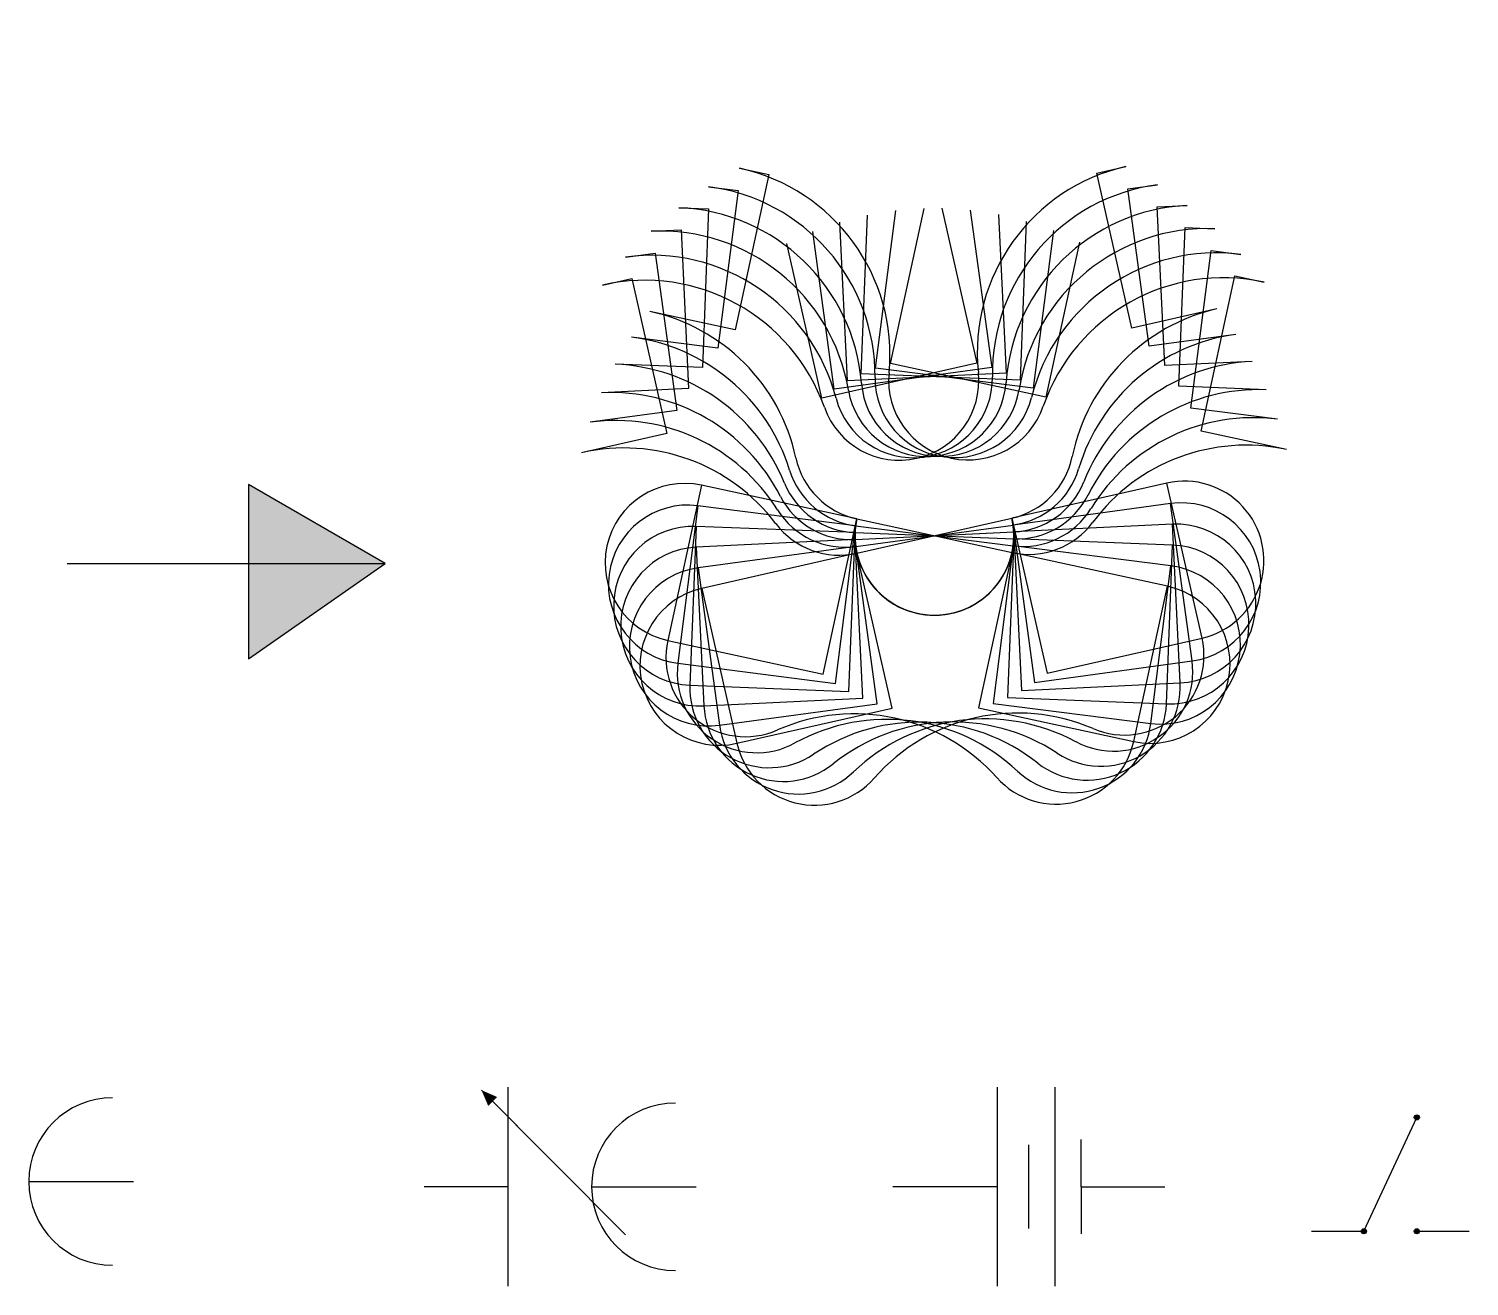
# Model space of a CAD drawing. Header units: inches. Extents: x 0 to 93838, y -1 to 60645.
# Drawn here: x 359.9 to 411, y 112 to 156.6 of the extents above; entities that cross this region are included whole.
import ezdxf

# ---------------------------------------------------------------- set-up
doc = ezdxf.new("R2010")
doc.units = ezdxf.units.IN
doc.header["$MEASUREMENT"] = 0

# ---------------------------------------------------------------- blocks, each defined once
blk = doc.blocks.new('*U1815')
for p, q in [((-2.817, 7.043), (-8.452, 7.043)), ((-8.452, 7.043), (-8.452, 1.409)), ((-2.817, 1.409), (-2.817, 7.043)), ((8.452, 7.043), (2.817, 7.043)), ((2.817, 7.043), (2.817, 1.409)), ((8.452, 1.409), (8.452, 7.043)), ((-8.452, 1.409), (-2.817, 1.409)), ((2.817, 1.409), (-2.817, 1.409)), ((2.817, 1.409), (8.452, 1.409)), ((-11.547, -4.226), (-8.452, -4.226)), ((-8.452, -4.226), (-8.452, -9.861)), ((-2.817, -4.226), (2.817, -4.226)), ((-2.817, -4.226), (-2.817, -4.226)), ((-2.817, -9.861), (-2.817, -4.226)), ((2.817, -4.226), (2.817, -9.861)), ((8.452, -9.861), (8.452, -4.226)), ((8.452, -4.226), (11.547, -4.226)), ((-8.452, -9.861), (-9.512, -9.861)), ((9.512, -9.861), (8.452, -9.861))]:
    blk.add_line(p, q)
for centre, radius, start, end in [((-5.635, 7.043), 2.817, 53.9681, 180), ((5.635, 7.043), 2.817, 0, 126.0319), ((0, 14.79), 6.762, 233.9681, 306.0319), ((-8.452, 4.226), 2.817, 90, 270), ((8.452, 4.226), 2.817, 270, 90), ((0, 1.409), 2.817, 0, 180), ((-2.817, -1.409), 2.817, 90, 155.6843), ((2.817, -1.409), 2.817, 24.3157, 90), ((-11.547, 2.536), 6.762, 270, 335.6843), ((11.547, 2.536), 6.762, 204.3157, 270), ((0, -4.226), 2.817, 6.7563, 173.2437), ((-9.512, -3.099), 6.762, 270, 353.2437), ((9.512, -3.099), 6.762, 186.7563, 270)]:
    blk.add_arc(centre, radius, start, end)
blk = doc.blocks.new('*U1826')
at = {"color": 0, "linetype": 'ByBlock', "lineweight": -2, "transparency": 16777216}
for p, rotation in [((132.767, 34.045), 24.99999999999996), ((132.654, 33.998), 19.99999999999994), ((132.536, 33.961), 14.99999999999994), ((132.416, 33.935), 9.99999999999994), ((132.294, 33.919), 4.999999999999918)]:
    blk.add_blockref('*U1815', p, dxfattribs=dict(at, rotation=rotation))
blk.add_blockref('*U1815', (132.172, 33.913), dxfattribs=at)

msp = doc.modelspace()

# ---------------------------------------------------------------- hatches: boundary and pattern name
at = {"true_color": 0xcd2027}
h = msp.add_hatch(color=242, dxfattribs=at)
h.dxf.hatch_style = 1
h.paths.add_polyline_path([(372.53483, 137.62793), (367.6901, 140.42504), (367.6901, 134.24713)])
h = msp.add_hatch(color=256)
h.dxf.hatch_style = 1
h.paths.add_polyline_path([(409.02275, 117.98488, 1), (409.20558, 117.98488, 1)])
h = msp.add_hatch(color=256)
h.dxf.hatch_style = 1
h.paths.add_polyline_path([(407.27594, 114.02779, 0.54814605), (407.14601, 113.94488), (407.23743, 113.94488)])
h.paths.add_polyline_path([(407.32884, 113.94488, 0.29186778), (407.27594, 114.02779), (407.23743, 113.94488), (407.14601, 113.94488, 1)])
h = msp.add_hatch(color=256)
h.dxf.hatch_style = 1
h.paths.add_polyline_path([(409.02275, 113.94488, 1), (409.20558, 113.94488, 1)])

# ---------------------------------------------------------------- linework, layer by layer
for p, q in [((372.53483, 137.62793), (367.6901, 140.42504)), ((367.6901, 140.42504), (367.6901, 134.24713)), ((361.26549, 137.62793), (372.53483, 137.62793)), ((367.6901, 134.24713), (372.53483, 137.62793)), ((376.88811, 119.05054), (376.88811, 111.99737)), ((394.24475, 111.99737), (394.24475, 119.05054)), ((394.24475, 111.99737), (394.24475, 119.05054)), ((396.28646, 119.05054), (396.28646, 111.99737)), ((381.06108, 113.82094), (375.95357, 118.95051)), ((407.23743, 113.94488), (409.11416, 117.98488)), ((395.35841, 114.03908), (395.35841, 117.00883)), ((395.35841, 114.03908), (395.35841, 117.00883)), ((395.35841, 114.03908), (395.35841, 117.00883)), ((395.35841, 114.03908), (395.35841, 117.00883)), ((397.21451, 115.52396), (397.21451, 117.19444)), ((359.90696, 115.70956), (362.87672, 115.70956)), ((359.90696, 115.70956), (363.61916, 115.70956)), ((376.88811, 115.52395), (373.91836, 115.52395)), ((379.85786, 115.52395), (382.82762, 115.52395)), ((379.85786, 115.52395), (383.57006, 115.52395)), ((394.24475, 115.52396), (390.53256, 115.52396)), ((394.24475, 115.52396), (390.53256, 115.52396)), ((397.21451, 115.52396), (400.18426, 115.52396)), ((397.21451, 115.52396), (400.18426, 115.52396)), ((397.21451, 115.52396), (397.21451, 113.85347)), ((405.38133, 113.94488), (407.23743, 113.94488)), ((409.11416, 113.94488), (410.97026, 113.94488))]:
    msp.add_line(p, q)
msp.add_lwpolyline([(375.95357, 118.95051), (378.39333, 116.5002), (378.39333, 116.5002)])
for centre in [(409.11416, 117.98488), (407.23743, 113.94488), (409.11416, 113.94488)]:
    msp.add_circle(centre, 0.09142)
for centre in [(362.87672, 115.70956), (382.82762, 115.52395)]:
    msp.add_arc(centre, 2.96975, 90, 270)
msp.add_solid([(376.50761, 118.70974), (375.95357, 118.95051), (376.19302, 118.39435)])

# ---------------------------------------------------------------- block references
at = {"rotation": 167.7559567807185}
msp.add_blockref('*U1826', (528.66792, 145.10093), dxfattribs=at)

doc.saveas('drawing.dxf')
